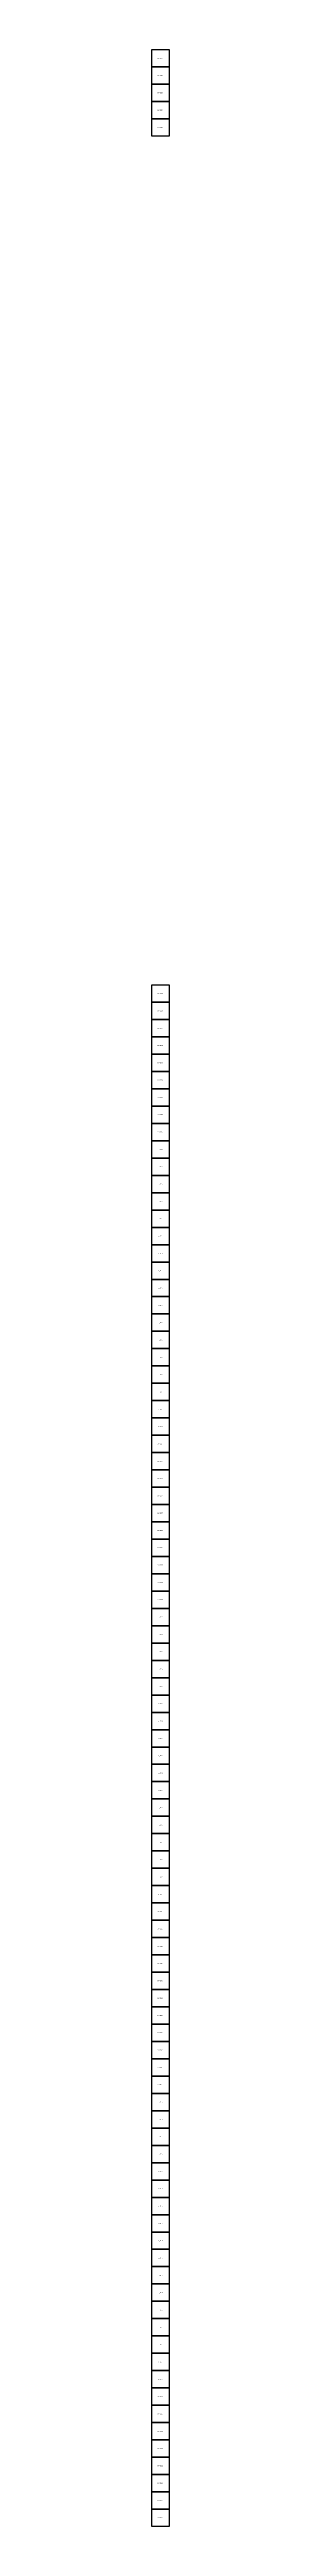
# Model space of a CAD drawing. Extents: x 546000 to 599000, y 7210000 to 7363000.
# Drawn here: x 547000 to 548000, y 7218000 to 7361000 of the extents above; entities that cross this region are included whole.
import ezdxf

# ---------------------------------------------------------------- set-up
doc = ezdxf.new("R2010")
doc.units = 0
doc.layers.add('FEATUREATTRIBS', color=7, linetype='Continuous')

msp = doc.modelspace()

# ---------------------------------------------------------------- linework, layer by layer
at = {"layer": 'FEATUREATTRIBS'}
for points in [[(547000, 7360000), (547000, 7361000), (548000, 7361000), (548000, 7360000)], [(547000, 7359000), (547000, 7360000), (548000, 7360000), (548000, 7359000)], [(547000, 7358000), (547000, 7359000), (548000, 7359000), (548000, 7358000)], [(547000, 7357000), (547000, 7358000), (548000, 7358000), (548000, 7357000)], [(547000, 7356000), (547000, 7357000), (548000, 7357000), (548000, 7356000)], [(547000, 7306000), (547000, 7307000), (548000, 7307000), (548000, 7306000)], [(547000, 7305000), (547000, 7306000), (548000, 7306000), (548000, 7305000)], [(547000, 7304000), (547000, 7305000), (548000, 7305000), (548000, 7304000)], [(547000, 7303000), (547000, 7304000), (548000, 7304000), (548000, 7303000)], [(547000, 7302000), (547000, 7303000), (548000, 7303000), (548000, 7302000)], [(547000, 7301000), (547000, 7302000), (548000, 7302000), (548000, 7301000)], [(547000, 7300000), (547000, 7301000), (548000, 7301000), (548000, 7300000)], [(547000, 7299000), (547000, 7300000), (548000, 7300000), (548000, 7299000)], [(547000, 7298000), (547000, 7299000), (548000, 7299000), (548000, 7298000)], [(547000, 7297000), (547000, 7298000), (548000, 7298000), (548000, 7297000)], [(547000, 7296000), (547000, 7297000), (548000, 7297000), (548000, 7296000)], [(547000, 7295000), (547000, 7296000), (548000, 7296000), (548000, 7295000)], [(547000, 7294000), (547000, 7295000), (548000, 7295000), (548000, 7294000)], [(547000, 7293000), (547000, 7294000), (548000, 7294000), (548000, 7293000)], [(547000, 7292000), (547000, 7293000), (548000, 7293000), (548000, 7292000)], [(547000, 7291000), (547000, 7292000), (548000, 7292000), (548000, 7291000)], [(547000, 7290000), (547000, 7291000), (548000, 7291000), (548000, 7290000)], [(547000, 7289000), (547000, 7290000), (548000, 7290000), (548000, 7289000)], [(547000, 7288000), (547000, 7289000), (548000, 7289000), (548000, 7288000)], [(547000, 7287000), (547000, 7288000), (548000, 7288000), (548000, 7287000)], [(547000, 7286000), (547000, 7287000), (548000, 7287000), (548000, 7286000)], [(547000, 7285000), (547000, 7286000), (548000, 7286000), (548000, 7285000)], [(547000, 7284000), (547000, 7285000), (548000, 7285000), (548000, 7284000)], [(547000, 7283000), (547000, 7284000), (548000, 7284000), (548000, 7283000)], [(547000, 7282000), (547000, 7283000), (548000, 7283000), (548000, 7282000)], [(547000, 7281000), (547000, 7282000), (548000, 7282000), (548000, 7281000)], [(547000, 7280000), (547000, 7281000), (548000, 7281000), (548000, 7280000)], [(547000, 7279000), (547000, 7280000), (548000, 7280000), (548000, 7279000)], [(547000, 7278000), (547000, 7279000), (548000, 7279000), (548000, 7278000)], [(547000, 7277000), (547000, 7278000), (548000, 7278000), (548000, 7277000)], [(547000, 7276000), (547000, 7277000), (548000, 7277000), (548000, 7276000)], [(547000, 7275000), (547000, 7276000), (548000, 7276000), (548000, 7275000)], [(547000, 7274000), (547000, 7275000), (548000, 7275000), (548000, 7274000)], [(547000, 7273000), (547000, 7274000), (548000, 7274000), (548000, 7273000)], [(547000, 7272000), (547000, 7273000), (548000, 7273000), (548000, 7272000)], [(547000, 7271000), (547000, 7272000), (548000, 7272000), (548000, 7271000)], [(547000, 7270000), (547000, 7271000), (548000, 7271000), (548000, 7270000)], [(547000, 7269000), (547000, 7270000), (548000, 7270000), (548000, 7269000)], [(547000, 7268000), (547000, 7269000), (548000, 7269000), (548000, 7268000)], [(547000, 7267000), (547000, 7268000), (548000, 7268000), (548000, 7267000)], [(547000, 7266000), (547000, 7267000), (548000, 7267000), (548000, 7266000)], [(547000, 7265000), (547000, 7266000), (548000, 7266000), (548000, 7265000)], [(547000, 7264000), (547000, 7265000), (548000, 7265000), (548000, 7264000)], [(547000, 7263000), (547000, 7264000), (548000, 7264000), (548000, 7263000)], [(547000, 7262000), (547000, 7263000), (548000, 7263000), (548000, 7262000)], [(547000, 7261000), (547000, 7262000), (548000, 7262000), (548000, 7261000)], [(547000, 7260000), (547000, 7261000), (548000, 7261000), (548000, 7260000)], [(547000, 7259000), (547000, 7260000), (548000, 7260000), (548000, 7259000)], [(547000, 7258000), (547000, 7259000), (548000, 7259000), (548000, 7258000)], [(547000, 7257000), (547000, 7258000), (548000, 7258000), (548000, 7257000)], [(547000, 7256000), (547000, 7257000), (548000, 7257000), (548000, 7256000)], [(547000, 7255000), (547000, 7256000), (548000, 7256000), (548000, 7255000)], [(547000, 7254000), (547000, 7255000), (548000, 7255000), (548000, 7254000)], [(547000, 7253000), (547000, 7254000), (548000, 7254000), (548000, 7253000)], [(547000, 7252000), (547000, 7253000), (548000, 7253000), (548000, 7252000)], [(547000, 7251000), (547000, 7252000), (548000, 7252000), (548000, 7251000)], [(547000, 7250000), (547000, 7251000), (548000, 7251000), (548000, 7250000)], [(547000, 7249000), (547000, 7250000), (548000, 7250000), (548000, 7249000)], [(547000, 7248000), (547000, 7249000), (548000, 7249000), (548000, 7248000)], [(547000, 7247000), (547000, 7248000), (548000, 7248000), (548000, 7247000)], [(547000, 7246000), (547000, 7247000), (548000, 7247000), (548000, 7246000)], [(547000, 7245000), (547000, 7246000), (548000, 7246000), (548000, 7245000)], [(547000, 7244000), (547000, 7245000), (548000, 7245000), (548000, 7244000)], [(547000, 7243000), (547000, 7244000), (548000, 7244000), (548000, 7243000)], [(547000, 7242000), (547000, 7243000), (548000, 7243000), (548000, 7242000)], [(547000, 7241000), (547000, 7242000), (548000, 7242000), (548000, 7241000)], [(547000, 7240000), (547000, 7241000), (548000, 7241000), (548000, 7240000)], [(547000, 7239000), (547000, 7240000), (548000, 7240000), (548000, 7239000)], [(547000, 7238000), (547000, 7239000), (548000, 7239000), (548000, 7238000)], [(547000, 7237000), (547000, 7238000), (548000, 7238000), (548000, 7237000)], [(547000, 7236000), (547000, 7237000), (548000, 7237000), (548000, 7236000)], [(547000, 7235000), (547000, 7236000), (548000, 7236000), (548000, 7235000)], [(547000, 7234000), (547000, 7235000), (548000, 7235000), (548000, 7234000)], [(547000, 7233000), (547000, 7234000), (548000, 7234000), (548000, 7233000)], [(547000, 7232000), (547000, 7233000), (548000, 7233000), (548000, 7232000)], [(547000, 7231000), (547000, 7232000), (548000, 7232000), (548000, 7231000)], [(547000, 7230000), (547000, 7231000), (548000, 7231000), (548000, 7230000)], [(547000, 7229000), (547000, 7230000), (548000, 7230000), (548000, 7229000)], [(547000, 7228000), (547000, 7229000), (548000, 7229000), (548000, 7228000)], [(547000, 7227000), (547000, 7228000), (548000, 7228000), (548000, 7227000)], [(547000, 7226000), (547000, 7227000), (548000, 7227000), (548000, 7226000)], [(547000, 7225000), (547000, 7226000), (548000, 7226000), (548000, 7225000)], [(547000, 7224000), (547000, 7225000), (548000, 7225000), (548000, 7224000)], [(547000, 7223000), (547000, 7224000), (548000, 7224000), (548000, 7223000)], [(547000, 7222000), (547000, 7223000), (548000, 7223000), (548000, 7222000)], [(547000, 7221000), (547000, 7222000), (548000, 7222000), (548000, 7221000)], [(547000, 7220000), (547000, 7221000), (548000, 7221000), (548000, 7220000)], [(547000, 7219000), (547000, 7220000), (548000, 7220000), (548000, 7219000)], [(547000, 7218000), (547000, 7219000), (548000, 7219000), (548000, 7218000)]]:
    msp.add_lwpolyline(points, close=True, dxfattribs=at)

# ---------------------------------------------------------------- texts
for s, p in [('E547_N7360', (547308, 7360480)), ('E547_N7359', (547308, 7359480)), ('E547_N7358', (547308, 7358480)), ('E547_N7357', (547308, 7357480)), ('E547_N7356', (547308, 7356480)), ('E547_N7306', (547308, 7306480)), ('E547_N7305', (547308, 7305480)), ('E547_N7304', (547308, 7304480)), ('E547_N7303', (547308, 7303480)), ('E547_N7302', (547308, 7302480)), ('E547_N7301', (547308, 7301480)), ('E547_N7300', (547308, 7300480)), ('E547_N7299', (547308, 7299480)), ('E547_N7298', (547308, 7298480)), ('E547_N7297', (547308, 7297480)), ('E547_N7296', (547308, 7296480)), ('E547_N7295', (547308, 7295480)), ('E547_N7294', (547308, 7294480)), ('E547_N7293', (547308, 7293480)), ('E547_N7292', (547308, 7292480)), ('E547_N7291', (547308, 7291480)), ('E547_N7290', (547308, 7290480)), ('E547_N7289', (547308, 7289480)), ('E547_N7288', (547308, 7288480)), ('E547_N7287', (547308, 7287480)), ('E547_N7286', (547308, 7286480)), ('E547_N7285', (547308, 7285480)), ('E547_N7284', (547308, 7284480)), ('E547_N7283', (547308, 7283480)), ('E547_N7282', (547308, 7282480)), ('E547_N7281', (547308, 7281480)), ('E547_N7280', (547308, 7280480)), ('E547_N7279', (547308, 7279480)), ('E547_N7278', (547308, 7278480)), ('E547_N7277', (547308, 7277480)), ('E547_N7276', (547308, 7276480)), ('E547_N7275', (547308, 7275480)), ('E547_N7274', (547308, 7274480)), ('E547_N7273', (547308, 7273480)), ('E547_N7272', (547308, 7272480)), ('E547_N7271', (547308, 7271480)), ('E547_N7270', (547308, 7270480)), ('E547_N7269', (547308, 7269480)), ('E547_N7268', (547308, 7268480)), ('E547_N7267', (547308, 7267480)), ('E547_N7266', (547308, 7266480)), ('E547_N7265', (547308, 7265480)), ('E547_N7264', (547308, 7264480)), ('E547_N7263', (547308, 7263480)), ('E547_N7262', (547308, 7262480)), ('E547_N7261', (547308, 7261480)), ('E547_N7260', (547308, 7260480)), ('E547_N7259', (547308, 7259480)), ('E547_N7258', (547308, 7258480)), ('E547_N7257', (547308, 7257480)), ('E547_N7256', (547308, 7256480)), ('E547_N7255', (547308, 7255480)), ('E547_N7254', (547308, 7254480)), ('E547_N7253', (547308, 7253480)), ('E547_N7252', (547308, 7252480)), ('E547_N7251', (547308, 7251480)), ('E547_N7250', (547308, 7250480)), ('E547_N7249', (547308, 7249480)), ('E547_N7248', (547308, 7248480)), ('E547_N7247', (547308, 7247480)), ('E547_N7246', (547308, 7246480)), ('E547_N7245', (547308, 7245480)), ('E547_N7244', (547308, 7244480)), ('E547_N7243', (547308, 7243480)), ('E547_N7242', (547308, 7242480)), ('E547_N7241', (547308, 7241480)), ('E547_N7240', (547308, 7240480)), ('E547_N7239', (547308, 7239480)), ('E547_N7238', (547308, 7238480)), ('E547_N7237', (547308, 7237480)), ('E547_N7236', (547308, 7236480)), ('E547_N7235', (547308, 7235480)), ('E547_N7234', (547308, 7234480)), ('E547_N7233', (547308, 7233480)), ('E547_N7232', (547308, 7232480)), ('E547_N7231', (547308, 7231480)), ('E547_N7230', (547308, 7230480)), ('E547_N7229', (547308, 7229480)), ('E547_N7228', (547308, 7228480)), ('E547_N7227', (547308, 7227480)), ('E547_N7226', (547308, 7226480)), ('E547_N7225', (547308, 7225480)), ('E547_N7224', (547308, 7224480)), ('E547_N7223', (547308, 7223480)), ('E547_N7222', (547308, 7222480)), ('E547_N7221', (547308, 7221480)), ('E547_N7220', (547308, 7220480)), ('E547_N7219', (547308, 7219480)), ('E547_N7218', (547308, 7218480))]:
    msp.add_text(s, height=40, dxfattribs=at).set_placement(p)

doc.saveas('drawing.dxf')
